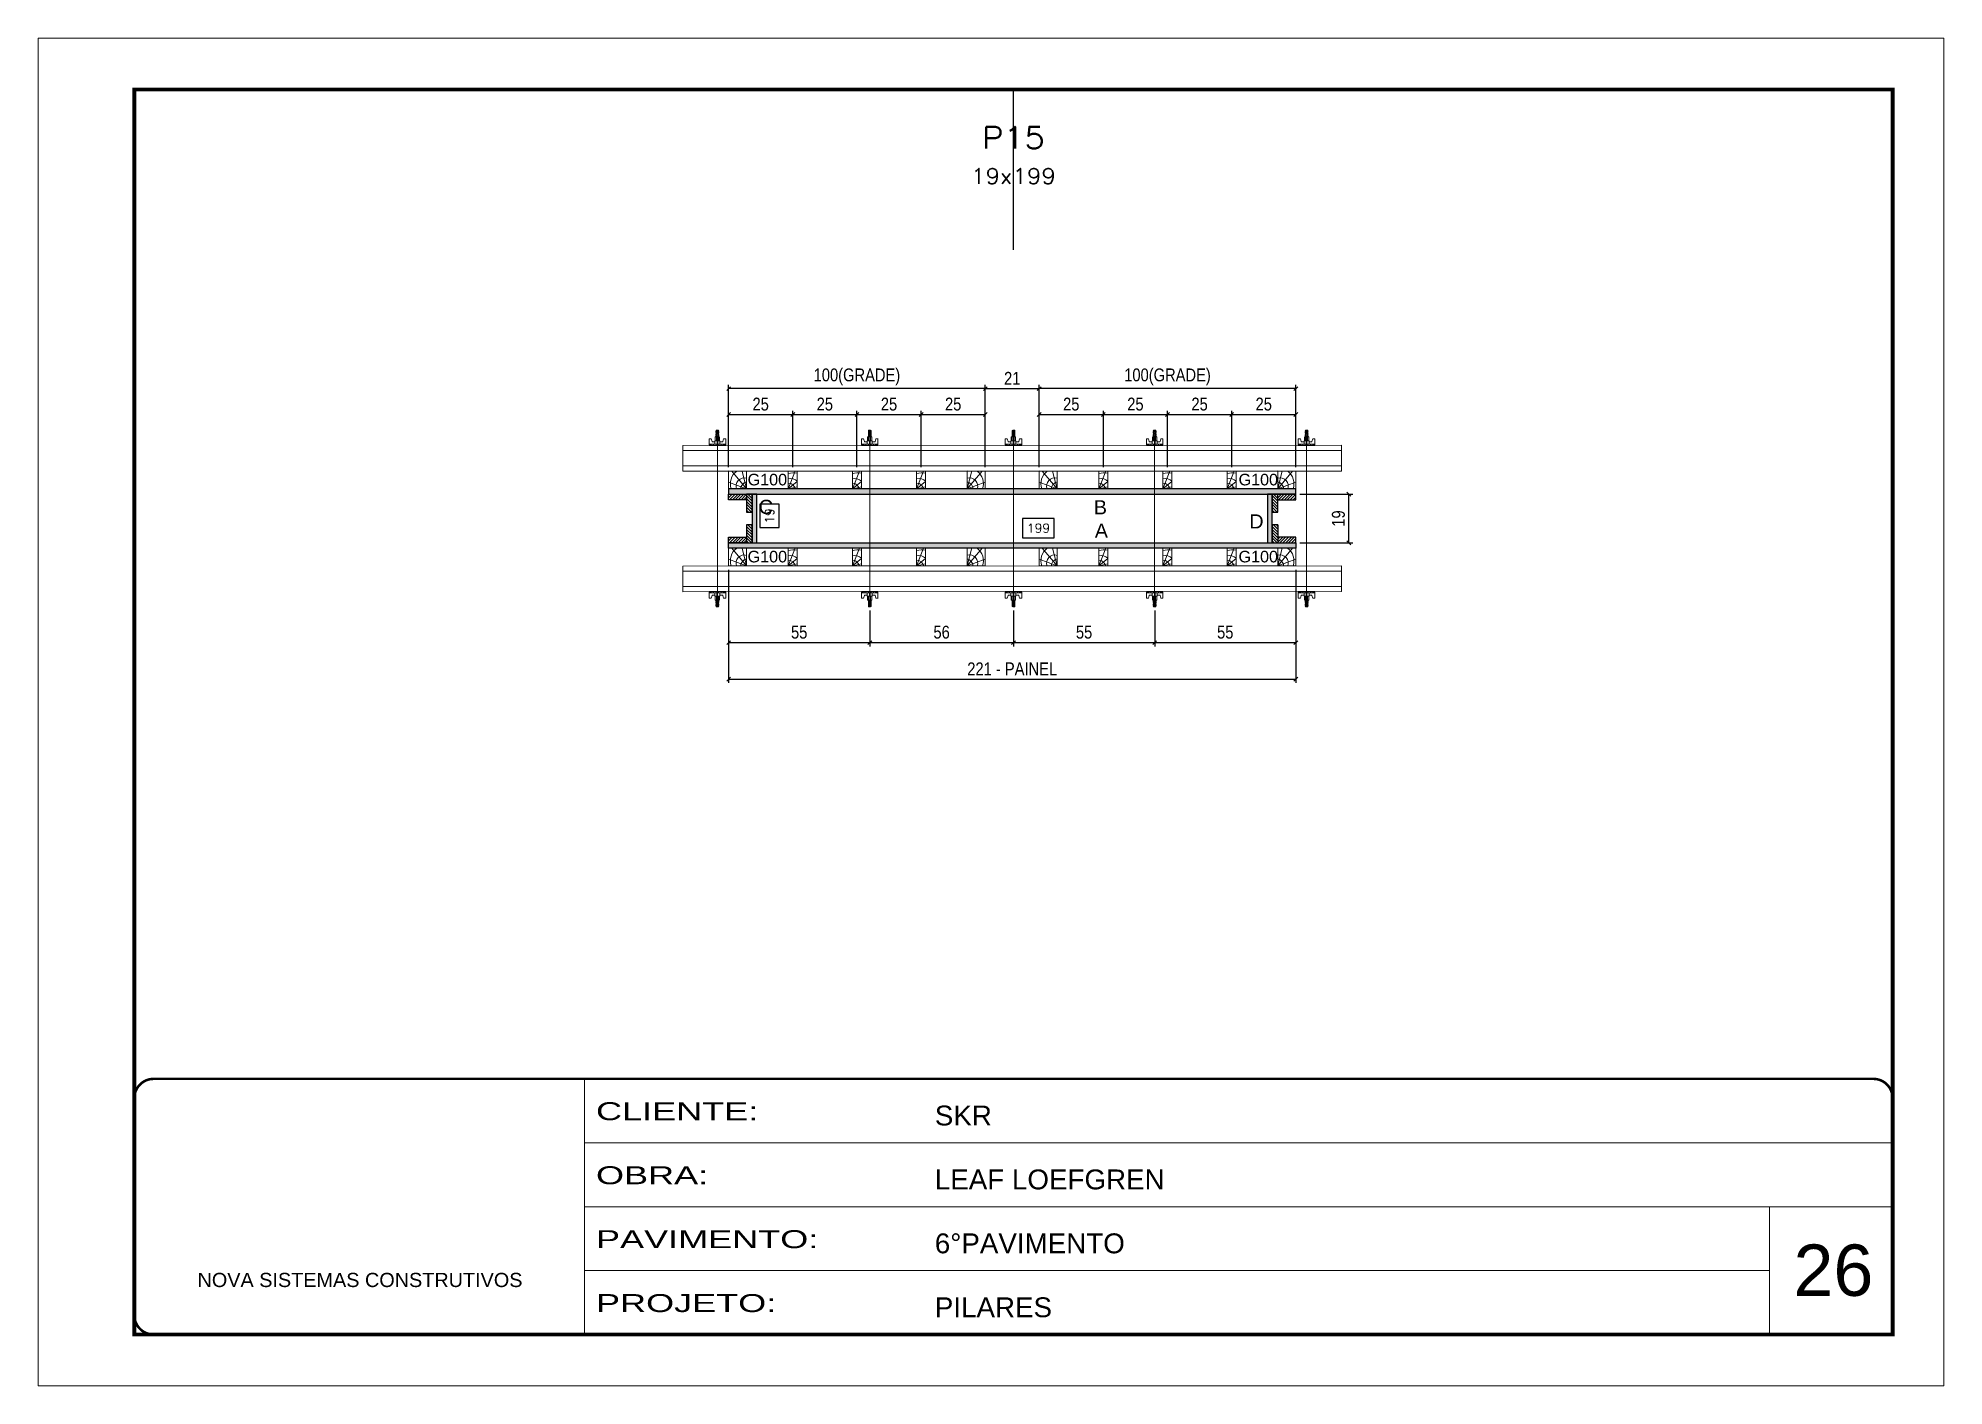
# Model space of a CAD drawing. Extents: x 14400 to 27878, y -21631 to 6985.
# Drawn here: x 16012 to 17497, y -957 to 93 of the extents above; entities that cross this region are included whole.
import ezdxf
from ezdxf.enums import TextEntityAlignment as Align

# ---------------------------------------------------------------- set-up
doc = ezdxf.new("R2010")
doc.units = 0
for name, pattern in [('CONTINUO', [0]), ('DASHED', [0.75, 0.5, -0.25]), ('HIDDEN', [0.375, 0.25, -0.125])]:
    doc.linetypes.add(name, pattern=pattern)
for name, color, linetype, lineweight in [('CARIMBO', 255, 'Continuous', 9), ('Folhas', 255, 'Continuous', 9), ('Hachura', 251, 'Continuous', 9), ('Madeira', 126, 'Continuous', 18), ('Perfil Metálico', 224, 'Continuous', 18), ('SARRAFO DE PRESSAO', 251, 'DASHED', 9), ('Texto Seção', 7, 'Continuous', 15)]:
    doc.layers.add(name, color=color, linetype=linetype, lineweight=lineweight)
for name, color, linetype in [('CHAPA', 1, 'Continuous'), ('COTA', 241, 'Continuous'), ('SARRAFO', 251, 'Continuous'), ('Texto de Titulo', 7, 'Continuous'), ('Texto Qtd Sarr', 242, 'Continuous'), ('TEXTO_GERAL', 7, 'Continuous')]:
    doc.layers.add(name, color=color, linetype=linetype)
doc.styles.add('ARIAL', font='arial.ttf')
doc.styles.add('COTA TECNICA 2X', font='techl___.ttf', dxfattribs={"height": 10})
doc.styles.add('ROMANS', font='romans.shx')
doc.styles.add('SANSSERIF', font='sas_____.pfb')
doc.styles.add('Tecnologia', font='')
doc.styles.get('Tecnologia').set_extended_font_data('Forgotten Futurist')
doc.dimstyles.new('SECAO PILAR', dxfattribs={"dimtxt": 10, "dimasz": 3, "dimexe": 3, "dimexo": 3, "dimgap": 3, "dimtad": 1, "dimdec": 1, "dimlfac": 0.5, "dimzin": 12, "dimdsep": 46, "dimtxsty": 'COTA TECNICA 2X', "dimblk1": 'OBLIQUE', "dimblk2": 'OBLIQUE', "dimsah": 1, "dimcen": 0.9, "dimclrd": 256, "dimclre": 256, "dimclrt": 256, "dimadec": 1, "dimazin": 3, "dimtfac": 1, "dimtdec": 1, "dimtmove": 0, "dimatfit": 3, "dimfxl": 1, "dimtolj": 1, "dimtzin": 12, "dimarcsym": 0})
doc.dimstyles.new('SECÇÃO 2', dxfattribs={"dimtxt": 7, "dimasz": 6, "dimexe": 0.18, "dimexo": 2, "dimgap": -4, "dimtad": 3, "dimdec": 1, "dimlfac": 0.5, "dimzin": 12, "dimdsep": 46, "dimtxsty": 'ROMANS', "dimblk": 'ARCHTICK', "dimcen": 0.09, "dimse1": 1, "dimse2": 1, "dimsd1": 1, "dimsd2": 1, "dimclrd": 180, "dimclre": 5, "dimclrt": 1, "dimadec": 0, "dimazin": 3, "dimtfac": 1, "dimtdec": 1, "dimtofl": 0, "dimtmove": 0, "dimatfit": 3, "dimldrblk": 'ARCHTICK', "dimfxl": 1, "dimtolj": 1, "dimtzin": 0, "dimarcsym": 0})

msp = doc.modelspace()

# ---------------------------------------------------------------- texts
at = {"layer": 'CARIMBO', "style": 'ARIAL'}
msp.add_text('26', height=40, dxfattribs=at).set_placement((17379.83, -886.58))
at = {"layer": 'TEXTO_GERAL', "color": 0, "linetype": 'Continuous', "style": 'SANSSERIF'}
for p in [(16564.82, -250.67), (16947.37, -250.67), (16564.81, -310.66), (16947.35, -310.66)]:
    msp.add_text('G100', height=9, dxfattribs=at).set_placement(p, align=Align.MIDDLE_LEFT)
at = {"layer": 'TEXTO_GERAL', "style": 'ARIAL'}
for s, p in [('C', (16578.98, -271.92)), ('B', (16839.73, -272.23)), ('D', (16961.33, -283.25)), ('A', (16840.48, -290.46))]:
    msp.add_text(s, height=11, dxfattribs=at).set_placement(p, align=Align.MIDDLE_CENTER)

# ---------------------------------------------------------------- blocks, each defined once
blk = doc.blocks.new('9999999999')
at = {"color": 30, "linetype": 'CONTINUO'}
for p, q in [((98564.6, 34230.2), (98564.6, 34429.4)), ((98564.6, 34379.6), (99584, 34379.6)), ((98564.6, 34329.8), (99488, 34329.8)), ((99584, 34329.8), (99488, 34329.8)), ((99488, 34329.8), (99488, 34230.2)), ((98564.6, 34280), (99488, 34280))]:
    blk.add_line(p, q, dxfattribs=at)
at = {"color": 30, "linetype": 'CONTINUO', "const_width": 2}
blk.add_lwpolyline([(99584, 34230.2), (99584, 34414.4, 0.414214), (99569, 34429.4), (98229, 34429.4, 0.414214), (98214, 34414.4), (98214, 34245.2, 0.414214), (98229, 34230.2), (99584, 34230.2)], format="xyb", dxfattribs=at)
at = {"layer": 'Folhas'}
blk.add_lwpolyline([(98139, 34190.2), (99624, 34190.2), (99624, 35240.2), (98139, 35240.2)], close=True, dxfattribs=at)
at = {"layer": 'Folhas', "color": 30, "const_width": 3}
blk.add_lwpolyline([(98214, 34230.2), (99584, 34230.2), (99584, 35200.2), (98214, 35200.2)], close=True, dxfattribs=at)
at = {"color": 7, "linetype": 'Continuous', "ltscale": 5, "style": 'ARIAL'}
for s, height, p in [('SKR', 15.48, (98837.7, 34393.1)), ('LEAF LOEFGREN', 15.483, (98837.7, 34343.3)), ('6°PAVIMENTO', 15.483, (98837.7, 34293.5)), ('NOVA SISTEMAS CONSTRUTIVOS', 11.059, (98263.2, 34267.2)), ('PILARES', 15.48, (98837.7, 34243.7))]:
    blk.add_text(s, height=height, dxfattribs=at).set_placement(p)
at = {"layer": 'Folhas', "color": 7, "style": 'Tecnologia', "width": 1.5}
for s, p in [('CLIENTE:', (98573.7, 34397.2)), ('OBRA:', (98573.7, 34347.3)), ('PAVIMENTO:', (98573.7, 34297.5)), ('PROJETO:', (98573.7, 34247.7))]:
    blk.add_text(s, height=14, dxfattribs=at).set_placement(p)
blk = doc.blocks.new('*D3118')
at = {"layer": 'COTA', "color": 180, "lineweight": -2, "transparency": 16777216}
for p, q in [((16589.4, -269.9), (16574.4, -269.9)), ((16574.4, -269.9), (16574.4, -287.9)), ((16589.4, -287.9), (16589.4, -269.9)), ((16574.4, -287.9), (16589.4, -287.9))]:
    blk.add_line(p, q, dxfattribs=at)
at = {"layer": 'Defpoints', "color": 0, "transparency": 16777216}
for p in [(16589.3, -262), (16589.3, -300), (16593.4, -300)]:
    blk.add_point(p, dxfattribs=at)
at = {"layer": 'COTA', "color": 1, "transparency": 16777216, "insert": (16581.9, -278.9), "char_height": 7, "attachment_point": 5, "rotation": 90, "style": 'ROMANS'}
blk.add_mtext('\\A1;19', dxfattribs=at)
blk = doc.blocks.new('_ArchTick')
at = {"color": 0, "linetype": 'ByBlock', "const_width": 0.15}
blk.add_lwpolyline([(-0.5, -0.5), (0.5, 0.5)], dxfattribs=at)
blk = doc.blocks.new('*D3119')
at = {"layer": 'COTA', "color": 180, "lineweight": -2, "transparency": 16777216}
for p, q in [((16803.8, -281), (16779.1, -281)), ((16779.1, -281), (16779.1, -296)), ((16803.8, -296), (16803.8, -281)), ((16779.1, -296), (16803.8, -296))]:
    blk.add_line(p, q, dxfattribs=at)
at = {"layer": 'Defpoints', "color": 0, "transparency": 16777216}
for p in [(16572, -300), (16970, -300), (16970, -300)]:
    blk.add_point(p, dxfattribs=at)
at = {"layer": 'COTA', "color": 1, "transparency": 16777216, "insert": (16791.5, -288.5), "char_height": 7, "attachment_point": 5, "style": 'ROMANS'}
blk.add_mtext('\\A1;199', dxfattribs=at)
blk = doc.blocks.new('_Oblique')
at = {"color": 0, "linetype": 'ByBlock', "lineweight": -2}
blk.add_line((-0.5, -0.5), (0.5, 0.5), dxfattribs=at)
blk = doc.blocks.new('*D3120')
at = {"layer": 'COTA', "lineweight": -2, "transparency": 16777216}
for p, q in [((16550, -321), (16550, -409.1)), ((16992, -320.9), (16992, -409.1)), ((16550, -406.1), (16992, -406.1))]:
    blk.add_line(p, q, dxfattribs=at)
at = {"layer": 'Defpoints', "color": 0, "transparency": 16777216}
for p in [(16550, -318), (16992, -317.9), (16992, -406.1)]:
    blk.add_point(p, dxfattribs=at)
at = {"layer": 'COTA', "lineweight": -2, "transparency": 16777216, "xscale": 3, "yscale": 3, "zscale": 3, "rotation": 180}
blk.add_blockref('_Oblique', (16550, -406.1), dxfattribs=at)
at = {"layer": 'COTA', "lineweight": -2, "transparency": 16777216, "xscale": 3, "yscale": 3, "zscale": 3}
blk.add_blockref('_Oblique', (16992, -406.1), dxfattribs=at)
at = {"layer": 'COTA', "transparency": 16777216, "insert": (16771, -398.1), "char_height": 10, "attachment_point": 5, "style": 'COTA TECNICA 2X'}
blk.add_mtext('\\A1;221 - PAINEL', dxfattribs=at)
blk = doc.blocks.new('*D3121')
at = {"layer": 'COTA', "lineweight": -2, "transparency": 16777216}
for p, q in [((16550, -321), (16550, -380.7)), ((16660, -352.7), (16660, -380.7)), ((16550, -377.7), (16660, -377.7))]:
    blk.add_line(p, q, dxfattribs=at)
at = {"layer": 'Defpoints', "color": 0, "transparency": 16777216}
for p in [(16550, -318), (16660, -349.7), (16660, -377.7)]:
    blk.add_point(p, dxfattribs=at)
at = {"layer": 'COTA', "lineweight": -2, "transparency": 16777216, "xscale": 3, "yscale": 3, "zscale": 3, "rotation": 180}
blk.add_blockref('_Oblique', (16550, -377.7), dxfattribs=at)
at = {"layer": 'COTA', "lineweight": -2, "transparency": 16777216, "xscale": 3, "yscale": 3, "zscale": 3}
blk.add_blockref('_Oblique', (16660, -377.7), dxfattribs=at)
at = {"layer": 'COTA', "transparency": 16777216, "insert": (16605, -369.6), "char_height": 10, "attachment_point": 5, "style": 'COTA TECNICA 2X'}
blk.add_mtext('\\A1;55', dxfattribs=at)
blk = doc.blocks.new('*D3122')
at = {"layer": 'COTA', "lineweight": -2, "transparency": 16777216}
for p, q in [((16992, -321), (16992, -380.7)), ((16882, -352.7), (16882, -380.7)), ((16882, -377.7), (16992, -377.7))]:
    blk.add_line(p, q, dxfattribs=at)
at = {"layer": 'Defpoints', "color": 0, "transparency": 16777216}
for p in [(16992, -318), (16882, -349.7), (16992, -377.7)]:
    blk.add_point(p, dxfattribs=at)
at = {"layer": 'COTA', "lineweight": -2, "transparency": 16777216, "xscale": 3, "yscale": 3, "zscale": 3, "rotation": 180}
blk.add_blockref('_Oblique', (16882, -377.7), dxfattribs=at)
at = {"layer": 'COTA', "lineweight": -2, "transparency": 16777216, "xscale": 3, "yscale": 3, "zscale": 3}
blk.add_blockref('_Oblique', (16992, -377.7), dxfattribs=at)
at = {"layer": 'COTA', "transparency": 16777216, "insert": (16937, -369.6), "char_height": 10, "attachment_point": 5, "style": 'COTA TECNICA 2X'}
blk.add_mtext('\\A1;55', dxfattribs=at)
blk = doc.blocks.new('C')
at = {"layer": 'Hachura', "color": 0}
for p, q in [((0, 3.22), (0, -3.22)), ((0.45, 3.22), (0, 3.22)), ((0.46, 3.16), (0, 3.16)), ((0.46, 3.05), (0, 3.05)), ((0.46, 2.88), (0, 2.88)), ((0, 2.75), (0, -1.16)), ((0.46, 2.65), (0, 2.65)), ((0.46, 2.23), (0, 2.23)), ((0.46, 1.51), (0, 1.51)), ((0.39, 0.49), (0.17, 0.49)), ((0.45, -3.23), (0.45, 3.22)), ((0.45, 3.22), (2.58, 3.22)), ((1.74, 0.97), (0.45, 0.97)), ((1.45, 0.1), (0.45, 0.1)), ((1.35, 1.94), (1.35, 0.96)), ((2.58, 2.39), (1.47, 2.09)), ((1.74, -0.97), (1.74, 0.97)), ((1.74, 0.97), (1.74, 0.84)), ((1.74, 0.97), (1.74, 0.84)), ((1.74, 0.84), (3.35, 0.84)), ((3.35, 0.45), (1.74, 0.45)), ((2.58, 3.22), (2.58, 2.39)), ((3.32, 0.84), (3.32, -0.84)), ((3.35, 0.84), (3.35, -0.84)), ((3.68, 0.45), (3.35, 0.45)), ((3.84, -0.52), (3.35, 0.45)), ((3.35, 0.06), (3.67, -0.57)), ((3.68, 0.45), (4.16, -0.52)), ((3.72, 0.5), (4.25, -0.57)), ((4.37, -0.55), (3.83, 0.53)), ((4.15, 0.45), (3.93, 0.45)), ((4.42, -0.52), (3.93, 0.45)), ((4.15, 0.45), (4.26, 0.45)), ((4.26, 0.45), (4.74, -0.52)), ((4.3, 0.5), (4.83, -0.57)), ((4.95, -0.55), (4.41, 0.53)), ((4.51, 0.45), (4.84, 0.45)), ((5, -0.52), (4.51, 0.45)), ((4.84, 0.45), (5.32, -0.52)), ((4.88, 0.5), (5.41, -0.57)), ((5.53, -0.55), (4.99, 0.53)), ((5.58, -0.52), (5.09, 0.45)), ((5.42, 0.45), (5.09, 0.45)), ((5.58, -0.52), (5.09, 0.45)), ((5.42, 0.45), (5.74, -0.19)), ((5.46, 0.5), (5.74, -0.07)), ((5.74, 0.19), (5.57, 0.53)), ((5.74, 0.32), (5.68, 0.45)), ((5.68, 0.45), (5.74, 0.45)), ((5.74, 0.45), (5.9, 0.29)), ((5.74, 0.45), (5.74, -0.52)), ((5.9, -0.36), (5.9, 0.29)), ((0.45, 0), (0, 0)), ((0.46, -1.52), (0, -1.52)), ((0.46, -2.23), (0, -2.23)), ((0.46, -2.65), (0, -2.65)), ((0.46, -2.88), (0, -2.88)), ((0.46, -3.05), (0, -3.05)), ((0.46, -3.16), (0, -3.16)), ((0, -3.22), (2.57, -3.22)), ((0.08, -0.48), (0.29, -0.48)), ((0.29, -0.48), (0.4, -0.48)), ((0.45, 0), (0.45, -0.97)), ((0.45, -0.16), (1.45, -0.16)), ((0.45, -0.65), (0.45, -0.32)), ((0.45, -3.23), (0.45, -0.65)), ((0.45, -0.97), (1.74, -0.97)), ((1.35, -1.94), (1.35, -0.97)), ((2.58, -2.39), (1.47, -2.1)), ((3.35, -0.32), (1.74, -0.32)), ((3.35, -0.84), (1.74, -0.84)), ((2.58, -3.23), (2.58, -2.39)), ((3.35, -0.07), (3.58, -0.52)), ((3.35, -0.52), (3.58, -0.52)), ((3.84, -0.52), (4.16, -0.52)), ((4.42, -0.52), (4.74, -0.52)), ((4.63, -0.52), (4.74, -0.52)), ((5, -0.52), (5.32, -0.52)), ((5.58, -0.52), (5.74, -0.52)), ((5.74, -0.52), (5.9, -0.36)), ((5.74, -0.52), (5.74, -0.52))]:
    blk.add_line(p, q, dxfattribs=at)
for centre, radius, start, end in [((1.52, 1.94), 0.161, 104.74356, 180), ((1.44, -0.03), 0.129, 272.69497, 87.30503), ((3.81, 0.39), 0.143, 25.56881, 154.43119), ((4.39, 0.39), 0.143, 25.56881, 154.43119), ((4.97, 0.39), 0.143, 25.56881, 154.43119), ((5.55, 0.39), 0.143, 25.56881, 154.43119), ((0.17, -0.37), 0.174, 221.74404, 317.85924), ((1.52, -1.94), 0.161, 180, 255.25644), ((3.71, -0.4), 0.174, 222.14076, 318.25596), ((4.29, -0.4), 0.174, 222.14076, 318.25596), ((4.87, -0.4), 0.174, 222.14076, 318.25596), ((5.45, -0.4), 0.174, 222.14076, 318.25596), ((5.61, -0.4), 0.174, 317.85924, 318.25596)]:
    blk.add_arc(centre, radius, start, end, dxfattribs=at)
blk = doc.blocks.new('*D3123')
at = {"layer": 'COTA', "lineweight": -2, "transparency": 16777216}
for p, q in [((16772, -352.7), (16772, -380.7)), ((16882, -352.7), (16882, -380.7)), ((16772, -377.7), (16882, -377.7))]:
    blk.add_line(p, q, dxfattribs=at)
at = {"layer": 'Defpoints', "color": 0, "transparency": 16777216}
for p in [(16772, -349.7), (16882, -349.7), (16882, -377.7)]:
    blk.add_point(p, dxfattribs=at)
at = {"layer": 'COTA', "lineweight": -2, "transparency": 16777216, "xscale": 3, "yscale": 3, "zscale": 3, "rotation": 180}
blk.add_blockref('_Oblique', (16772, -377.7), dxfattribs=at)
at = {"layer": 'COTA', "lineweight": -2, "transparency": 16777216, "xscale": 3, "yscale": 3, "zscale": 3}
blk.add_blockref('_Oblique', (16882, -377.7), dxfattribs=at)
at = {"layer": 'COTA', "transparency": 16777216, "insert": (16827, -369.6), "char_height": 10, "attachment_point": 5, "style": 'COTA TECNICA 2X'}
blk.add_mtext('\\A1;55', dxfattribs=at)
blk = doc.blocks.new('*D3124')
at = {"layer": 'COTA', "lineweight": -2, "transparency": 16777216}
for p, q in [((16995, -262), (17036.3, -262)), ((17033.3, -300), (17033.3, -262)), ((16995, -300), (17036.3, -300))]:
    blk.add_line(p, q, dxfattribs=at)
at = {"layer": 'Defpoints', "color": 0, "transparency": 16777216}
for p in [(16992, -262), (17033.3, -262), (16992, -300)]:
    blk.add_point(p, dxfattribs=at)
at = {"layer": 'COTA', "lineweight": -2, "transparency": 16777216, "xscale": 3, "yscale": 3, "zscale": 3}
for p, rotation in [((17033.3, -262), 90), ((17033.3, -300), 270)]:
    blk.add_blockref('_Oblique', p, dxfattribs=dict(at, rotation=rotation))
at = {"layer": 'COTA', "transparency": 16777216, "insert": (17025.2, -281), "char_height": 10, "attachment_point": 5, "rotation": 90, "style": 'COTA TECNICA 2X'}
blk.add_mtext('\\A1;19', dxfattribs=at)
blk = doc.blocks.new('*D3125')
at = {"layer": 'COTA', "lineweight": -2, "transparency": 16777216}
for p, q in [((16660, -352.7), (16660, -380.7)), ((16772, -352.7), (16772, -380.7)), ((16660, -377.7), (16772, -377.7))]:
    blk.add_line(p, q, dxfattribs=at)
at = {"layer": 'Defpoints', "color": 0, "transparency": 16777216}
for p in [(16660, -349.7), (16772, -349.7), (16772, -377.7)]:
    blk.add_point(p, dxfattribs=at)
at = {"layer": 'COTA', "lineweight": -2, "transparency": 16777216, "xscale": 3, "yscale": 3, "zscale": 3, "rotation": 180}
blk.add_blockref('_Oblique', (16660, -377.7), dxfattribs=at)
at = {"layer": 'COTA', "lineweight": -2, "transparency": 16777216, "xscale": 3, "yscale": 3, "zscale": 3}
blk.add_blockref('_Oblique', (16772, -377.7), dxfattribs=at)
at = {"layer": 'COTA', "transparency": 16777216, "insert": (16716, -369.6), "char_height": 10, "attachment_point": 5, "style": 'COTA TECNICA 2X'}
blk.add_mtext('\\A1;56', dxfattribs=at)
blk = doc.blocks.new('PONTALETE')
at = {"layer": 'Madeira'}
for q in [(2.71, 7), (7, 5.76), (7, 1.74)]:
    blk.add_line((0, 0), q, dxfattribs=at)
blk.add_lwpolyline([(0, 0), (7, 0), (7, 7), (0, 7)], close=True, dxfattribs=at)
for centre, radius, start, end in [((2.04, 0.06), 6.23, 37.28179, 109.09128), ((1.09, 0.9), 3.19, 343.60304, 109.98471), ((-0.21, -0.78), 3.09, 14.63219, 86.0383)]:
    blk.add_arc(centre, radius, start, end, dxfattribs=at)
blk = doc.blocks.new('MEIO PONTALETE')
at = {"layer": 'Madeira'}
for q in [(2.71, 7), (3.5, 2.88), (3.5, 0.87)]:
    blk.add_line((0, 0), q, dxfattribs=at)
blk.add_lwpolyline([(0, 0), (3.5, 0), (3.5, 7), (0, 7)], close=True, dxfattribs=at)
for centre, radius, start, end in [((2.04, 0.06), 6.23, 76.44987, 109.09128), ((1.09, 0.9), 3.19, 40.90626, 109.98471), ((-0.21, -0.78), 3.09, 14.63219, 86.0383)]:
    blk.add_arc(centre, radius, start, end, dxfattribs=at)
blk = doc.blocks.new('*D3126')
at = {"layer": 'COTA', "lineweight": -2, "transparency": 16777216}
for p, q in [((16792, -241), (16792, -197)), ((16792, -200), (16842, -200)), ((16842, -241), (16842, -197))]:
    blk.add_line(p, q, dxfattribs=at)
at = {"layer": 'Defpoints', "color": 0, "transparency": 16777216}
for p in [(16842, -200), (16792, -244), (16842, -244)]:
    blk.add_point(p, dxfattribs=at)
at = {"layer": 'COTA', "lineweight": -2, "transparency": 16777216, "xscale": 3, "yscale": 3, "zscale": 3, "rotation": 180}
blk.add_blockref('_Oblique', (16792, -200), dxfattribs=at)
at = {"layer": 'COTA', "lineweight": -2, "transparency": 16777216, "xscale": 3, "yscale": 3, "zscale": 3}
blk.add_blockref('_Oblique', (16842, -200), dxfattribs=at)
at = {"layer": 'COTA', "transparency": 16777216, "insert": (16817, -191.9), "char_height": 10, "attachment_point": 5, "style": 'COTA TECNICA 2X'}
blk.add_mtext('\\A1;25', dxfattribs=at)
blk = doc.blocks.new('*D3127')
at = {"layer": 'COTA', "lineweight": -2, "transparency": 16777216}
for p, q in [((16792, -241), (16792, -176.8)), ((16992, -241), (16992, -176.8)), ((16992, -179.8), (16792, -179.8))]:
    blk.add_line(p, q, dxfattribs=at)
at = {"layer": 'Defpoints', "color": 0, "transparency": 16777216}
for p in [(16792, -179.8), (16792, -244), (16992, -244)]:
    blk.add_point(p, dxfattribs=at)
at = {"layer": 'COTA', "lineweight": -2, "transparency": 16777216, "xscale": 3, "yscale": 3, "zscale": 3, "rotation": 180}
blk.add_blockref('_Oblique', (16792, -179.8), dxfattribs=at)
at = {"layer": 'COTA', "lineweight": -2, "transparency": 16777216, "xscale": 3, "yscale": 3, "zscale": 3}
blk.add_blockref('_Oblique', (16992, -179.8), dxfattribs=at)
at = {"layer": 'COTA', "transparency": 16777216, "insert": (16892, -170.6), "char_height": 10, "attachment_point": 5, "style": 'COTA TECNICA 2X'}
blk.add_mtext('\\A1;100(GRADE)', dxfattribs=at)
blk = doc.blocks.new('*D3128')
at = {"layer": 'COTA', "lineweight": -2, "transparency": 16777216}
for p, q in [((16842, -241), (16842, -197)), ((16842, -200), (16892, -200)), ((16892, -241), (16892, -197))]:
    blk.add_line(p, q, dxfattribs=at)
at = {"layer": 'Defpoints', "color": 0, "transparency": 16777216}
for p in [(16892, -200), (16842, -244), (16892, -244)]:
    blk.add_point(p, dxfattribs=at)
at = {"layer": 'COTA', "lineweight": -2, "transparency": 16777216, "xscale": 3, "yscale": 3, "zscale": 3, "rotation": 180}
blk.add_blockref('_Oblique', (16842, -200), dxfattribs=at)
at = {"layer": 'COTA', "lineweight": -2, "transparency": 16777216, "xscale": 3, "yscale": 3, "zscale": 3}
blk.add_blockref('_Oblique', (16892, -200), dxfattribs=at)
at = {"layer": 'COTA', "transparency": 16777216, "insert": (16867, -191.9), "char_height": 10, "attachment_point": 5, "style": 'COTA TECNICA 2X'}
blk.add_mtext('\\A1;25', dxfattribs=at)
blk = doc.blocks.new('*D3129')
at = {"layer": 'COTA', "lineweight": -2, "transparency": 16777216}
for p, q in [((16892, -241), (16892, -197)), ((16892, -200), (16942, -200)), ((16942, -241), (16942, -197))]:
    blk.add_line(p, q, dxfattribs=at)
at = {"layer": 'Defpoints', "color": 0, "transparency": 16777216}
for p in [(16942, -200), (16892, -244), (16942, -244)]:
    blk.add_point(p, dxfattribs=at)
at = {"layer": 'COTA', "lineweight": -2, "transparency": 16777216, "xscale": 3, "yscale": 3, "zscale": 3, "rotation": 180}
blk.add_blockref('_Oblique', (16892, -200), dxfattribs=at)
at = {"layer": 'COTA', "lineweight": -2, "transparency": 16777216, "xscale": 3, "yscale": 3, "zscale": 3}
blk.add_blockref('_Oblique', (16942, -200), dxfattribs=at)
at = {"layer": 'COTA', "transparency": 16777216, "insert": (16917, -191.9), "char_height": 10, "attachment_point": 5, "style": 'COTA TECNICA 2X'}
blk.add_mtext('\\A1;25', dxfattribs=at)
blk = doc.blocks.new('*D3130')
at = {"layer": 'COTA', "lineweight": -2, "transparency": 16777216}
for p, q in [((16942, -241), (16942, -197)), ((16942, -200), (16992, -200)), ((16992, -241), (16992, -197))]:
    blk.add_line(p, q, dxfattribs=at)
at = {"layer": 'Defpoints', "color": 0, "transparency": 16777216}
for p in [(16992, -200), (16942, -244), (16992, -244)]:
    blk.add_point(p, dxfattribs=at)
at = {"layer": 'COTA', "lineweight": -2, "transparency": 16777216, "xscale": 3, "yscale": 3, "zscale": 3, "rotation": 180}
blk.add_blockref('_Oblique', (16942, -200), dxfattribs=at)
at = {"layer": 'COTA', "lineweight": -2, "transparency": 16777216, "xscale": 3, "yscale": 3, "zscale": 3}
blk.add_blockref('_Oblique', (16992, -200), dxfattribs=at)
at = {"layer": 'COTA', "transparency": 16777216, "insert": (16967, -191.9), "char_height": 10, "attachment_point": 5, "style": 'COTA TECNICA 2X'}
blk.add_mtext('\\A1;25', dxfattribs=at)
blk = doc.blocks.new('*D3131')
at = {"layer": 'COTA', "lineweight": -2, "transparency": 16777216}
for p, q in [((16550, -241), (16550, -197)), ((16550, -200), (16600, -200)), ((16600, -241), (16600, -197))]:
    blk.add_line(p, q, dxfattribs=at)
at = {"layer": 'Defpoints', "color": 0, "transparency": 16777216}
for p in [(16600, -200), (16550, -244), (16600, -244)]:
    blk.add_point(p, dxfattribs=at)
at = {"layer": 'COTA', "lineweight": -2, "transparency": 16777216, "xscale": 3, "yscale": 3, "zscale": 3, "rotation": 180}
blk.add_blockref('_Oblique', (16550, -200), dxfattribs=at)
at = {"layer": 'COTA', "lineweight": -2, "transparency": 16777216, "xscale": 3, "yscale": 3, "zscale": 3}
blk.add_blockref('_Oblique', (16600, -200), dxfattribs=at)
at = {"layer": 'COTA', "transparency": 16777216, "insert": (16575, -191.9), "char_height": 10, "attachment_point": 5, "style": 'COTA TECNICA 2X'}
blk.add_mtext('\\A1;25', dxfattribs=at)
blk = doc.blocks.new('*D3132')
at = {"layer": 'COTA', "lineweight": -2, "transparency": 16777216}
for p, q in [((16550, -241), (16550, -176.8)), ((16750, -241), (16750, -176.8)), ((16750, -179.8), (16550, -179.8))]:
    blk.add_line(p, q, dxfattribs=at)
at = {"layer": 'Defpoints', "color": 0, "transparency": 16777216}
for p in [(16550, -179.8), (16550, -244), (16750, -244)]:
    blk.add_point(p, dxfattribs=at)
at = {"layer": 'COTA', "lineweight": -2, "transparency": 16777216, "xscale": 3, "yscale": 3, "zscale": 3, "rotation": 180}
blk.add_blockref('_Oblique', (16550, -179.8), dxfattribs=at)
at = {"layer": 'COTA', "lineweight": -2, "transparency": 16777216, "xscale": 3, "yscale": 3, "zscale": 3}
blk.add_blockref('_Oblique', (16750, -179.8), dxfattribs=at)
at = {"layer": 'COTA', "transparency": 16777216, "insert": (16650, -170.6), "char_height": 10, "attachment_point": 5, "style": 'COTA TECNICA 2X'}
blk.add_mtext('\\A1;100(GRADE)', dxfattribs=at)
blk = doc.blocks.new('*D3133')
at = {"layer": 'COTA', "lineweight": -2, "transparency": 16777216}
for p, q in [((16600, -241), (16600, -197)), ((16600, -200), (16650, -200)), ((16650, -241), (16650, -197))]:
    blk.add_line(p, q, dxfattribs=at)
at = {"layer": 'Defpoints', "color": 0, "transparency": 16777216}
for p in [(16650, -200), (16600, -244), (16650, -244)]:
    blk.add_point(p, dxfattribs=at)
at = {"layer": 'COTA', "lineweight": -2, "transparency": 16777216, "xscale": 3, "yscale": 3, "zscale": 3, "rotation": 180}
blk.add_blockref('_Oblique', (16600, -200), dxfattribs=at)
at = {"layer": 'COTA', "lineweight": -2, "transparency": 16777216, "xscale": 3, "yscale": 3, "zscale": 3}
blk.add_blockref('_Oblique', (16650, -200), dxfattribs=at)
at = {"layer": 'COTA', "transparency": 16777216, "insert": (16625, -191.9), "char_height": 10, "attachment_point": 5, "style": 'COTA TECNICA 2X'}
blk.add_mtext('\\A1;25', dxfattribs=at)
blk = doc.blocks.new('*D3134')
at = {"layer": 'COTA', "lineweight": -2, "transparency": 16777216}
for p, q in [((16650, -241), (16650, -197)), ((16650, -200), (16700, -200)), ((16700, -241), (16700, -197))]:
    blk.add_line(p, q, dxfattribs=at)
at = {"layer": 'Defpoints', "color": 0, "transparency": 16777216}
for p in [(16700, -200), (16650, -244), (16700, -244)]:
    blk.add_point(p, dxfattribs=at)
at = {"layer": 'COTA', "lineweight": -2, "transparency": 16777216, "xscale": 3, "yscale": 3, "zscale": 3, "rotation": 180}
blk.add_blockref('_Oblique', (16650, -200), dxfattribs=at)
at = {"layer": 'COTA', "lineweight": -2, "transparency": 16777216, "xscale": 3, "yscale": 3, "zscale": 3}
blk.add_blockref('_Oblique', (16700, -200), dxfattribs=at)
at = {"layer": 'COTA', "transparency": 16777216, "insert": (16675, -191.9), "char_height": 10, "attachment_point": 5, "style": 'COTA TECNICA 2X'}
blk.add_mtext('\\A1;25', dxfattribs=at)
blk = doc.blocks.new('*D3135')
at = {"layer": 'COTA', "lineweight": -2, "transparency": 16777216}
for p, q in [((16700, -241), (16700, -197)), ((16700, -200), (16750, -200)), ((16750, -241), (16750, -197))]:
    blk.add_line(p, q, dxfattribs=at)
at = {"layer": 'Defpoints', "color": 0, "transparency": 16777216}
for p in [(16750, -200), (16700, -244), (16750, -244)]:
    blk.add_point(p, dxfattribs=at)
at = {"layer": 'COTA', "lineweight": -2, "transparency": 16777216, "xscale": 3, "yscale": 3, "zscale": 3, "rotation": 180}
blk.add_blockref('_Oblique', (16700, -200), dxfattribs=at)
at = {"layer": 'COTA', "lineweight": -2, "transparency": 16777216, "xscale": 3, "yscale": 3, "zscale": 3}
blk.add_blockref('_Oblique', (16750, -200), dxfattribs=at)
at = {"layer": 'COTA', "transparency": 16777216, "insert": (16725, -191.9), "char_height": 10, "attachment_point": 5, "style": 'COTA TECNICA 2X'}
blk.add_mtext('\\A1;25', dxfattribs=at)
blk = doc.blocks.new('*D3136')
at = {"layer": 'COTA', "lineweight": -2, "transparency": 16777216}
for p, q in [((16750, -241), (16750, -176.8)), ((16792, -241), (16792, -176.8)), ((16750, -179.8), (16792, -179.8))]:
    blk.add_line(p, q, dxfattribs=at)
at = {"layer": 'Defpoints', "color": 0, "transparency": 16777216}
for p in [(16792, -179.8), (16750, -244), (16792, -244)]:
    blk.add_point(p, dxfattribs=at)
at = {"layer": 'COTA', "lineweight": -2, "transparency": 16777216, "xscale": 3, "yscale": 3, "zscale": 3, "rotation": 180}
blk.add_blockref('_Oblique', (16750, -179.8), dxfattribs=at)
at = {"layer": 'COTA', "lineweight": -2, "transparency": 16777216, "xscale": 3, "yscale": 3, "zscale": 3}
blk.add_blockref('_Oblique', (16792, -179.8), dxfattribs=at)
at = {"layer": 'COTA', "transparency": 16777216, "insert": (16771, -171.8), "char_height": 10, "attachment_point": 5, "style": 'COTA TECNICA 2X'}
blk.add_mtext('\\A1;21', dxfattribs=at)
blk = doc.blocks.new('titulo1')
at = {"layer": 'Defpoints', "color": 252, "linetype": 'HIDDEN', "ltscale": 2}
blk.add_line((0, 0), (0, 125), dxfattribs=at)
at = {"layer": 'Defpoints', "style": 'ROMANS', "oblique": 15}
blk.add_attdef('FOLHA', text='', height=10, dxfattribs=at).set_placement((0, 15.6), align=Align.MIDDLE_CENTER)
at = {"layer": 'Texto Qtd Sarr', "color": 3, "style": 'ROMANS', "oblique": 15}
for tag, height, p in [('TITULO', 17, (0, 71.4)), ('SEÇÃO', 12, (0, 41.5))]:
    blk.add_attdef(tag, text='', height=height, dxfattribs=at).set_placement(p, align=Align.MIDDLE_CENTER)

# ---------------------------------------------------------------- dimensions: what is measured, and where the dimension line sits
at = {"layer": 'COTA'}
for base, p1, p2, text, picture, middle in [((16549.98, -179.84), (16749.98, -243.99), (16549.98, -243.96), '<>(GRADE)', '*D3132', (16649.98, -170.62)), ((16791.99, -179.84), (16991.98, -243.99), (16791.99, -243.96), '<>(GRADE)', '*D3127', (16891.99, -170.62)), ((16991.97, -406.14), (16549.97, -317.97), (16991.97, -317.93), '<> - PAINEL', '*D3120', (16770.97, -398.06))]:
    dim = msp.add_linear_dim(base=base, p1=p1, p2=p2, text=text, dimstyle='SECAO PILAR', dxfattribs=at)
    dim.commit()
    dim.dimension.update_dxf_attribs({"geometry": picture, "text_midpoint": middle})
for base, p1, p2, picture, middle in [((16791.99, -179.84), (16749.98, -244.01), (16791.99, -243.96), '*D3136', (16770.98, -171.78)), ((16599.98, -200.04), (16549.98, -243.96), (16599.98, -243.98), '*D3131', (16574.98, -191.93)), ((16649.98, -200.04), (16599.98, -243.98), (16649.98, -243.98), '*D3133', (16624.98, -191.93)), ((16699.98, -200.04), (16649.98, -243.98), (16699.98, -243.98), '*D3134', (16674.98, -191.93)), ((16749.98, -200.04), (16699.98, -243.98), (16749.98, -243.98), '*D3135', (16724.98, -191.93)), ((16841.99, -200.04), (16791.99, -243.96), (16841.99, -243.98), '*D3126', (16816.99, -191.93)), ((16891.99, -200.04), (16841.99, -243.98), (16891.99, -243.98), '*D3128', (16866.99, -191.93)), ((16941.99, -200.04), (16891.99, -243.98), (16941.99, -243.98), '*D3129', (16916.99, -191.93)), ((16991.98, -200.04), (16941.99, -243.98), (16991.98, -243.98), '*D3130', (16966.99, -191.93)), ((16660.03, -377.71), (16549.97, -317.98), (16660.03, -349.75), '*D3121', (16605, -369.6)), ((16991.97, -377.71), (16882.03, -349.75), (16991.97, -317.98), '*D3122', (16937, -369.6)), ((16772.03, -377.71), (16660.03, -349.75), (16772.03, -349.75), '*D3125', (16716.03, -369.6)), ((16882.03, -377.71), (16772.03, -349.75), (16882.03, -349.75), '*D3123', (16827.03, -369.6))]:
    dim = msp.add_linear_dim(base=base, p1=p1, p2=p2, dimstyle='SECAO PILAR', dxfattribs=at)
    dim.commit()
    dim.dimension.update_dxf_attribs({"geometry": picture, "text_midpoint": middle})
dim = msp.add_linear_dim(base=(16593.38, -299.98), p1=(16589.29, -261.98), p2=(16589.29, -299.98), angle=270, dimstyle='SECÇÃO 2', dxfattribs=at)
dim.commit()
dim.dimension.update_dxf_attribs({"geometry": '*D3118', "text_midpoint": (16593.38, -278.9), "dimtype": 160})
dim = msp.add_linear_dim(base=(17033.27, -261.98), p1=(16991.97, -299.98), p2=(16991.97, -261.98), angle=90, dimstyle='SECAO PILAR', dxfattribs=at)
dim.commit()
dim.dimension.update_dxf_attribs({"geometry": '*D3124', "text_midpoint": (17025.18, -280.98)})
dim = msp.add_linear_dim(base=(16969.97, -299.98), p1=(16571.97, -299.98), p2=(16969.97, -299.98), dimstyle='SECÇÃO 2', dxfattribs=at)
dim.commit()
dim.dimension.update_dxf_attribs({"geometry": '*D3119', "text_midpoint": (16791.48, -299.98), "dimtype": 160})

# ---------------------------------------------------------------- hatches: boundary and pattern name
at = {"layer": 'Hachura'}
h = msp.add_hatch(color=256, dxfattribs=at)
h.dxf.hatch_style = 1
h.paths.add_polyline_path([(16991.97, -261.98), (16991.97, -257.98), (16549.97, -257.98), (16549.97, -261.98)])
h = msp.add_hatch(dxfattribs=at)
h.set_pattern_fill('ANSI31', color=256, scale=0.5, angle=180, style=0)
h.set_pattern_definition([(225, (7426.015, -23157.7835), (1.12253202, -1.12253202), [])])
h.paths.add_polyline_path([(16563.97, -266.38), (16563.97, -261.98), (16549.97, -261.98), (16549.97, -266.38)])
h = msp.add_hatch(dxfattribs=at)
h.set_pattern_fill('ANSI31', color=256, scale=0.5, angle=270, style=0)
h.set_pattern_definition([(315, (39459.775, -9764.9272), (1.12253202, 1.12253202), [])])
h.paths.add_polyline_path([(16568.37, -275.98), (16563.97, -275.98), (16563.97, -261.98), (16568.37, -261.98)])
h = msp.add_hatch(color=256, dxfattribs=at)
h.dxf.hatch_style = 1
h.paths.add_polyline_path([(16568.37, -299.98), (16571.97, -299.98), (16571.97, -261.98), (16568.37, -261.98)])
h = msp.add_hatch(color=256, dxfattribs=at)
h.dxf.hatch_style = 1
h.paths.add_polyline_path([(16969.97, -299.98), (16973.57, -299.98), (16973.57, -261.98), (16969.97, -261.98)])
h = msp.add_hatch(dxfattribs=at)
h.set_pattern_fill('ANSI31', color=256, scale=0.5, angle=270, style=0)
h.set_pattern_definition([(315, (39869.375, -9764.9272), (1.12253202, 1.12253202), [])])
h.paths.add_polyline_path([(16977.97, -275.98), (16973.57, -275.98), (16973.57, -261.98), (16977.97, -261.98)])
h = msp.add_hatch(dxfattribs=at)
h.set_pattern_fill('ANSI31', color=256, scale=0.5, angle=180, style=0)
h.set_pattern_definition([(225, (7854.015, -23191.3835), (1.12253202, -1.12253202), [])])
h.paths.add_polyline_path([(16991.97, -261.98), (16991.97, -266.38), (16977.97, -266.38), (16977.97, -261.98)])
h = msp.add_hatch(dxfattribs=at)
h.set_pattern_fill('ANSI31', color=256, scale=0.5, angle=180, style=0)
h.set_pattern_definition([(225, (7426.015, -23191.3835), (1.12253202, -1.12253202), [])])
h.paths.add_polyline_path([(16563.97, -299.98), (16563.97, -295.58), (16549.97, -295.58), (16549.97, -299.98)])
h = msp.add_hatch(dxfattribs=at)
h.set_pattern_fill('ANSI31', color=256, scale=0.5, angle=270, style=0)
h.set_pattern_definition([(315, (39459.775, -9788.9272), (1.12253202, 1.12253202), [])])
h.paths.add_polyline_path([(16568.37, -299.98), (16563.97, -299.98), (16563.97, -285.98), (16568.37, -285.98)])
h = msp.add_hatch(dxfattribs=at)
h.set_pattern_fill('ANSI31', color=256, scale=0.5, angle=270, style=0)
h.set_pattern_definition([(315, (39869.375, -9788.9272), (1.12253202, 1.12253202), [])])
h.paths.add_polyline_path([(16977.97, -299.98), (16973.57, -299.98), (16973.57, -285.98), (16977.97, -285.98)])
h = msp.add_hatch(dxfattribs=at)
h.set_pattern_fill('ANSI31', color=256, scale=0.5, angle=180, style=0)
h.set_pattern_definition([(225, (7489.015, -23191.3835), (1.12253202, -1.12253202), [])])
h.paths.add_polyline_path([(16977.97, -299.98), (16977.97, -295.58), (16991.97, -295.58), (16991.97, -299.98)])
h = msp.add_hatch(color=256, dxfattribs=at)
h.dxf.hatch_style = 1
h.paths.add_polyline_path([(16991.97, -299.98), (16991.97, -303.98), (16549.97, -303.98), (16549.97, -299.98)])

# ---------------------------------------------------------------- linework, layer by layer
at = {"layer": 'CHAPA'}
for points in [[(16991.97, -261.98), (16991.97, -257.98), (16549.97, -257.98), (16549.97, -261.98)], [(16568.37, -299.98), (16571.97, -299.98), (16571.97, -261.98), (16568.37, -261.98)], [(16969.97, -299.98), (16973.57, -299.98), (16973.57, -261.98), (16969.97, -261.98)], [(16991.97, -299.98), (16991.97, -303.98), (16549.97, -303.98), (16549.97, -299.98)]]:
    msp.add_lwpolyline(points, close=True, dxfattribs=at)
at = {"layer": 'Hachura'}
for p, q in [((16541.28, -348.75), (16541.28, -217)), ((16659.97, -348.75), (16659.97, -217)), ((16771.97, -348.75), (16771.97, -217)), ((16881.97, -348.75), (16881.97, -217)), ((17000.36, -348.75), (17000.36, -217))]:
    msp.add_line(p, q, dxfattribs=at)
at = {"layer": 'Madeira'}
for points in [[(16549.97, -257.97), (16549.98, -243.97), (16749.98, -243.98), (16749.96, -257.98)], [(16791.97, -257.97), (16791.99, -243.97), (16991.98, -243.98), (16991.97, -257.98)], [(16549.95, -317.96), (16549.97, -303.96), (16749.96, -303.96), (16749.94, -317.96)], [(16791.96, -317.96), (16791.97, -303.96), (16991.97, -303.96), (16991.95, -317.96)]]:
    msp.add_lwpolyline(points, close=True, dxfattribs=at)
at = {"layer": 'Perfil Metálico'}
for p, q in [((17027.68, -228.04), (16514.25, -228.04)), ((17027.68, -240.04), (16514.25, -240.04)), ((17027.68, -321.98), (16514.25, -321.98)), ((17027.68, -333.98), (16514.25, -333.98))]:
    msp.add_line(p, q, dxfattribs=at)
for points in [[(17027.68, -243.97), (17027.68, -223.97), (16514.25, -224.04), (16514.25, -244.04)], [(16514.25, -317.98), (16514.25, -337.98), (17027.68, -337.92), (17027.68, -317.92)]]:
    msp.add_lwpolyline(points, close=True, dxfattribs=at)
at = {"layer": 'SARRAFO'}
for points in [[(16563.97, -266.38), (16549.97, -266.38), (16549.97, -261.98), (16563.97, -261.98)], [(16977.97, -266.38), (16991.97, -266.38), (16991.97, -261.98), (16977.97, -261.98)], [(16563.97, -285.98), (16563.97, -299.98), (16549.97, -299.98), (16549.97, -295.58), (16563.97, -295.58)], [(16563.97, -299.98), (16568.37, -299.98), (16568.37, -285.98), (16563.97, -285.98)], [(16977.97, -285.98), (16973.57, -285.98), (16973.57, -299.98), (16977.97, -299.98)], [(16977.97, -285.98), (16977.97, -299.98), (16991.97, -299.98), (16991.97, -295.58), (16977.97, -295.58)]]:
    msp.add_lwpolyline(points, dxfattribs=at)
for points in [[(16563.97, -261.98), (16563.97, -275.98), (16568.37, -275.98), (16568.37, -261.98)], [(16973.57, -261.98), (16973.57, -275.98), (16977.97, -275.98), (16977.97, -261.98)]]:
    msp.add_lwpolyline(points, close=True, dxfattribs=at)

# ---------------------------------------------------------------- block references
at = {"layer": 'Hachura', "linetype": 'Continuous', "yscale": 2, "zscale": 2}
for p, xscale, rotation in [((16541.29, -224), -2, 270), ((16659.96, -224), 2, 90.00000000000001), ((16771.96, -224), 2, 90.00000000000001), ((16881.96, -224), 2, 90.00000000000001), ((17000.35, -224), 2, 90.00000000000001), ((16541.28, -337.95), 2, 270), ((16659.97, -337.95), -2, 90), ((16771.97, -337.95), -2, 90), ((16881.97, -337.95), -2, 90), ((17000.36, -337.95), -2, 90)]:
    msp.add_blockref('C', p, dxfattribs=dict(at, xscale=xscale, rotation=rotation))
at = {"layer": 'Madeira'}
for name, p, xscale, yscale, zscale, rotation in [('PONTALETE', (16563.97, -257.98), 2, 2, 2, 89.93708930310329), ('MEIO PONTALETE', (16596.47, -257.97), 1.999999997962732, 1.999999997962732, 1.999999997962732, 359.9370893031033), ('MEIO PONTALETE', (16646.47, -257.97), 1.999999997962732, 1.999999997962732, 1.999999997962732, 359.9370893031033), ('MEIO PONTALETE', (16696.47, -257.97), 1.999999997962732, 1.999999997962732, 1.999999997962732, 359.9370893031033), ('PONTALETE', (16735.96, -257.96), -2, 2, 2, 269.9370893031033), ('PONTALETE', (16805.97, -257.98), 2, 2, 2, 89.93708930310329), ('MEIO PONTALETE', (16838.47, -257.97), 1.999999997962732, 1.999999997962732, 1.999999997962732, 359.9370893031033), ('MEIO PONTALETE', (16888.47, -257.97), 1.999999997962732, 1.999999997962732, 1.999999997962732, 359.9370893031033), ('MEIO PONTALETE', (16938.47, -257.97), 1.999999997962732, 1.999999997962732, 1.999999997962732, 359.9370893031033), ('PONTALETE', (16977.97, -257.96), -2, 2, 2, 269.9370893031033), ('PONTALETE', (16563.95, -317.97), 2, 2, 2, 89.93708930310329), ('MEIO PONTALETE', (16596.45, -317.96), 1.999999997962732, 1.999999997962732, 1.999999997962732, 359.9370893031033), ('MEIO PONTALETE', (16646.45, -317.96), 1.999999997962732, 1.999999997962732, 1.999999997962732, 359.9370893031033), ('MEIO PONTALETE', (16696.45, -317.96), 1.999999997962732, 1.999999997962732, 1.999999997962732, 359.9370893031033), ('PONTALETE', (16735.94, -317.95), -2, 2, 2, 269.9370893031033), ('PONTALETE', (16805.96, -317.97), 2, 2, 2, 89.93708930310329), ('MEIO PONTALETE', (16838.46, -317.96), 1.999999997962732, 1.999999997962732, 1.999999997962732, 359.9370893031033), ('MEIO PONTALETE', (16888.46, -317.96), 1.999999997962732, 1.999999997962732, 1.999999997962732, 359.9370893031033), ('MEIO PONTALETE', (16938.46, -317.96), 1.999999997962732, 1.999999997962732, 1.999999997962732, 359.9370893031033), ('PONTALETE', (16977.95, -317.95), -2, 2, 2, 269.9370893031033)]:
    msp.add_blockref(name, p, dxfattribs=dict(at, xscale=xscale, yscale=yscale, zscale=zscale, rotation=rotation))
at = {"layer": 'SARRAFO DE PRESSAO', "color": 6, "linetype": 'ByBlock'}
msp.add_blockref('9999999999', (-82127.01, -35146.93), dxfattribs=at)
at = {"layer": 'Texto Seção'}
ref = msp.add_blockref('titulo1', (16771.97, -71.72), dxfattribs=at)
ref.add_attrib('TITULO', 'P15', dxfattribs={"layer": 'Texto de Titulo', "color": 7, "height": 17, "style": 'ROMANS', "width": 1.1}).set_placement((16771.97, 15.78), align=Align.MIDDLE_CENTER)
ref.add_attrib('SEÇÃO', '19x199', dxfattribs={"layer": 'Texto de Titulo', "color": 7, "height": 12, "style": 'ROMANS', "width": 1.1}).set_placement((16771.97, -14.22), align=Align.MIDDLE_CENTER)

msp.set_redraw_order([(e.dxf.handle, doc.entitydb.next_handle()) for e in msp.query("TEXT MTEXT ATTDEF DIMENSION ARC_DIMENSION")])  # texts and dimensions are drawn at this point

doc.saveas('drawing.dxf')
